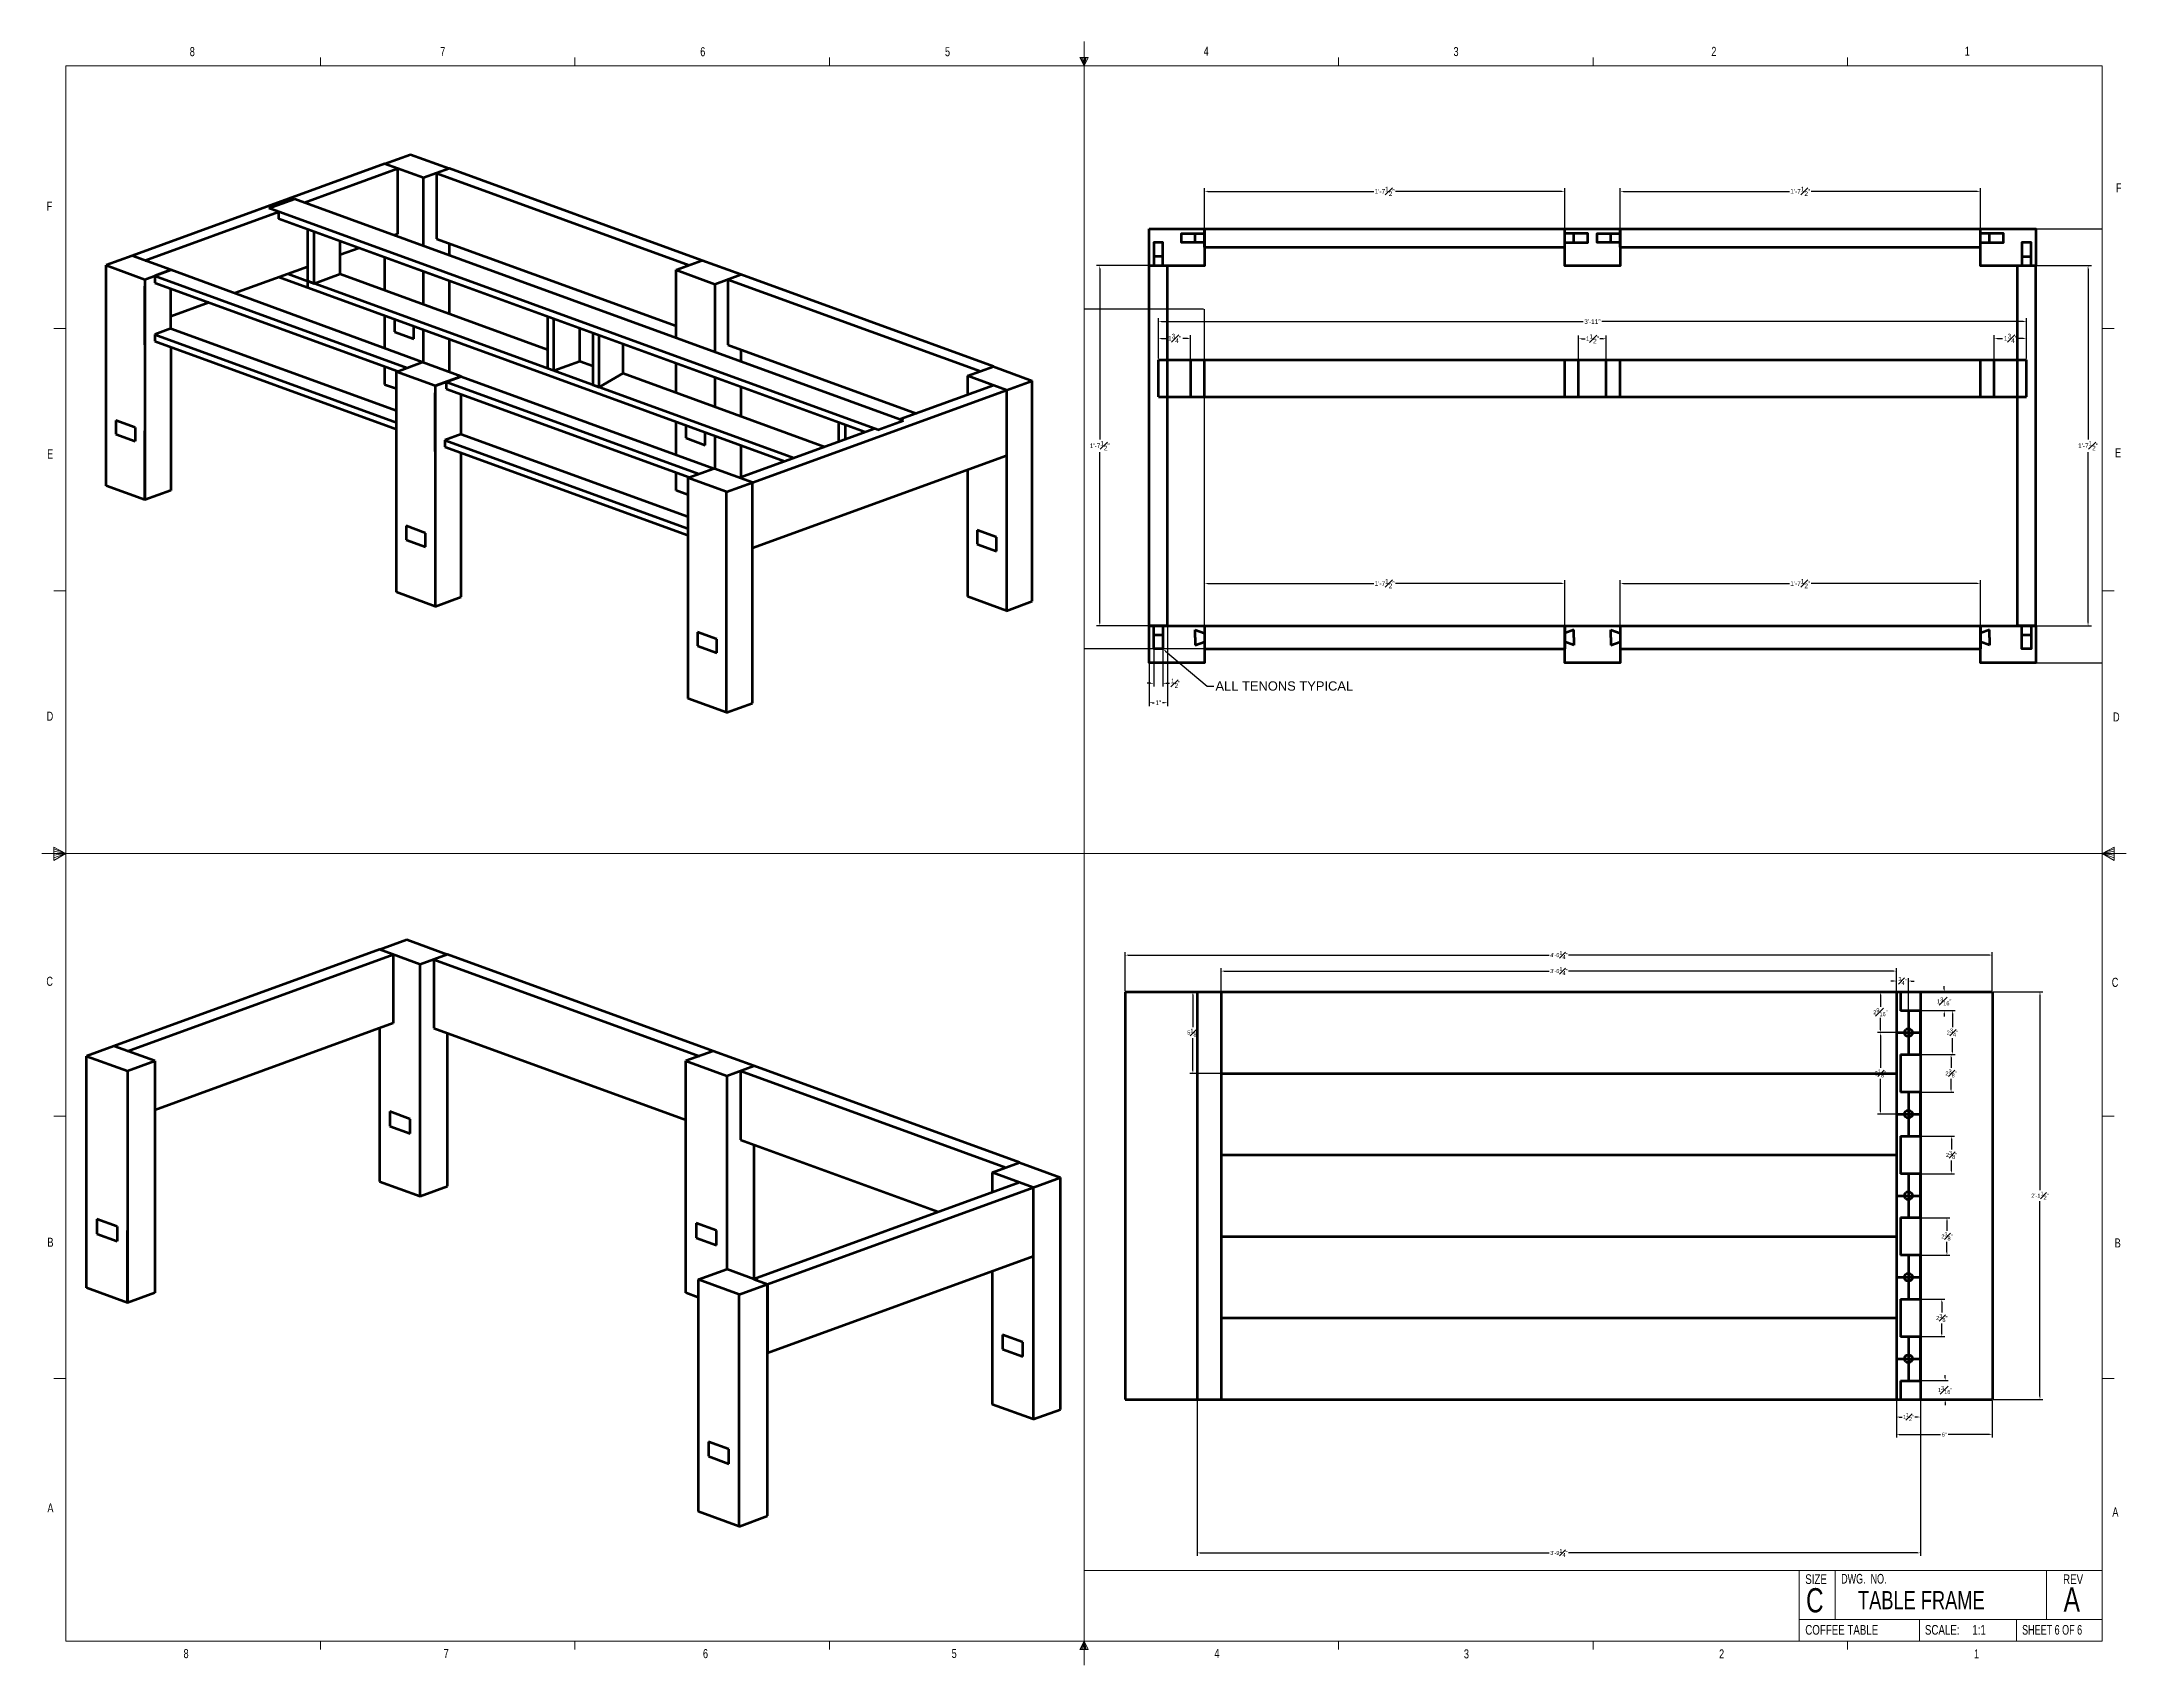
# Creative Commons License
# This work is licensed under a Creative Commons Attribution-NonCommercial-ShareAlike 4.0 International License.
# Paper-space layout 'drawers2' of a CAD drawing. Header units: inches. Extents: x 0.3 to 21.8, y 0.1 to 16.8.
# The model-space entities are those that its viewports show. They can reach past a viewport. Long polylines and large blocks are cut down to what shows.
import ezdxf
from ezdxf import colors
from ezdxf.entities.mleader import LeaderData, LeaderLine
from ezdxf.math import Vec2, Vec3

# ---------------------------------------------------------------- set-up
doc = ezdxf.new("R2010")
doc.units = ezdxf.units.IN
doc.header["$MEASUREMENT"] = 0
doc.layers.get('0').update_dxf_attribs({"lineweight": 70, "true_color": 0xc2ced6})
doc.layers.add('Dim', color=5, linetype='Continuous')
doc.layers.add('FORMAT', color=7, linetype='Continuous')
doc.styles.add('SLDTEXTSTYLE0', font='TXT', dxfattribs={"width": 0.75})
doc.styles.add('SLDTEXTSTYLE1', font='TXT', dxfattribs={"width": 0.692308})
doc.styles.add('SLDTEXTSTYLE2', font='TXT', dxfattribs={"width": 0.694444})
doc.styles.get("Standard").update_dxf_attribs({"font": 'Arial.ttf'})
doc.dimstyles.new('AnnotativeNickStandard', dxfattribs={"dimscale": 6, "dimtxt": 0.25, "dimasz": 0.18, "dimexe": 0.18, "dimexo": 0.0625, "dimgap": 0.09, "dimtad": 0, "dimtih": 1, "dimtoh": 1, "dimdec": 4, "dimrnd": 0.03125, "dimzin": 0, "dimdsep": 46, "dimlunit": 4, "dimtxsty": 'Standard', "dimcen": 0.09, "dimaunit": 1, "dimadec": 0, "dimazin": 0, "dimtfac": 1, "dimtdec": 4, "dimtofl": 0, "dimtmove": 0, "dimatfit": 3, "dimfxl": 1, "dimfrac": 1, "dimtolj": 1, "dimtzin": 0, "dimarcsym": 0})

psp = doc.layouts.new('drawers2')

# ---------------------------------------------------------------- texts
at = {"color": 7, "linetype": 'Continuous', "lineweight": 0, "attachment_point": 1}
for s, insert, char_height, style in [('8', (1.835, 16.758), 0.0937, 'SLDTEXTSTYLE0'), ('7', (4.418, 16.758), 0.0937, 'SLDTEXTSTYLE0'), ('6', (7.1, 16.757), 0.0937, 'SLDTEXTSTYLE0'), ('5', (9.624, 16.757), 0.0937, 'SLDTEXTSTYLE0'), ('4', (12.292, 16.762), 0.0937, 'SLDTEXTSTYLE0'), ('3', (14.869, 16.759), 0.0937, 'SLDTEXTSTYLE0'), ('2', (17.528, 16.76), 0.0937, 'SLDTEXTSTYLE0'), ('1', (20.142, 16.762), 0.0937, 'SLDTEXTSTYLE0'), ('F', (21.701, 15.352), 0.0937, 'SLDTEXTSTYLE0'), ('F', (0.359, 15.163), 0.0937, 'SLDTEXTSTYLE0'), ('E', (0.364, 12.608), 0.0937, 'SLDTEXTSTYLE0'), ('E', (21.692, 12.621), 0.0937, 'SLDTEXTSTYLE0'), ('D', (0.359, 9.904), 0.0937, 'SLDTEXTSTYLE0'), ('D', (21.671, 9.896), 0.0937, 'SLDTEXTSTYLE0'), ('C', (0.356, 7.17), 0.0937, 'SLDTEXTSTYLE0'), ('C', (21.658, 7.159), 0.0937, 'SLDTEXTSTYLE0'), ('B', (0.367, 4.478), 0.0937, 'SLDTEXTSTYLE0'), ('B', (21.688, 4.471), 0.0937, 'SLDTEXTSTYLE0'), ('A', (0.367, 1.738), 0.0937, 'SLDTEXTSTYLE0'), ('A', (21.664, 1.696), 0.0937, 'SLDTEXTSTYLE0'), ('SIZE', (18.497, 1.007), 0.1, 'SLDTEXTSTYLE0'), ('C', (18.505, 0.864), 0.25, 'SLDTEXTSTYLE0'), ('DWG.  NO.', (18.867, 1.011), 0.1, 'SLDTEXTSTYLE1'), ('REV', (21.156, 1.006), 0.1, 'SLDTEXTSTYLE0'), ('COFFEE TABLE', (18.497, 0.484), 0.1, 'SLDTEXTSTYLE0'), ('SCALE:', (19.731, 0.484), 0.1, 'SLDTEXTSTYLE0'), ('1:1', (20.22, 0.484), 0.1, 'SLDTEXTSTYLE0'), ('SHEET 6 OF 6', (20.733, 0.484), 0.1, 'SLDTEXTSTYLE2'), ('8', (1.771, 0.236), 0.0937, 'SLDTEXTSTYLE0'), ('7', (4.454, 0.237), 0.0937, 'SLDTEXTSTYLE0'), ('6', (7.128, 0.236), 0.0937, 'SLDTEXTSTYLE0'), ('5', (9.693, 0.237), 0.0937, 'SLDTEXTSTYLE0'), ('4', (12.403, 0.237), 0.0937, 'SLDTEXTSTYLE0'), ('3', (14.976, 0.233), 0.0937, 'SLDTEXTSTYLE0'), ('2', (17.608, 0.233), 0.0937, 'SLDTEXTSTYLE0'), ('1', (20.237, 0.233), 0.0937, 'SLDTEXTSTYLE0')]:
    psp.add_mtext(s, dxfattribs=dict(at, insert=insert, char_height=char_height, style=style))
at = {"layer": 'FORMAT', "attachment_point": 1, "style": 'SLDTEXTSTYLE0'}
for s, insert, char_height in [('A', (21.162, 0.873), 0.25), ('TABLE FRAME', (19.041, 0.834), 0.1875)]:
    psp.add_mtext(s, dxfattribs=dict(at, insert=insert, char_height=char_height))

msp = doc.modelspace()

# ---------------------------------------------------------------- blocks, each defined once
blk = doc.blocks.new('*D108')
at = {"layer": 'Defpoints', "color": 0, "transparency": 16777216}
for p in [(401.7, 249.89), (401.7, 230.39), (404.53, 230.39)]:
    blk.add_point(p, dxfattribs=at)
at = {"layer": 'Dim', "color": 0, "lineweight": -2, "transparency": 16777216}
for p, q in [((401.76, 249.89), (404.71, 249.89)), ((404.53, 249.71), (404.53, 240.48)), ((404.53, 230.57), (404.53, 239.8)), ((401.76, 230.39), (404.71, 230.39))]:
    blk.add_line(p, q, dxfattribs=at)
at = {"layer": 'Dim', "color": 0, "transparency": 16777216}
for points in [[(404.5, 249.71), (404.56, 249.71), (404.53, 249.89)], [(404.5, 230.57), (404.56, 230.57), (404.53, 230.39)]]:
    blk.add_solid(points, dxfattribs=at)
at = {"layer": 'Dim', "color": 0, "transparency": 16777216, "insert": (404.53, 240.14), "char_height": 0.25, "attachment_point": 5}
blk.add_mtext('\\A1;1\'-7{\\H1.000000x;\\S1#2;}"', dxfattribs=at)
blk = doc.blocks.new('*D109')
at = {"layer": 'Defpoints', "color": 0, "transparency": 16777216}
for p in [(398.7, 253.91), (379.2, 251.89), (398.7, 251.89)]:
    blk.add_point(p, dxfattribs=at)
at = {"layer": 'Dim', "color": 0, "lineweight": -2, "transparency": 16777216}
for p, q in [((379.2, 251.95), (379.2, 254.09)), ((398.7, 251.95), (398.7, 254.09)), ((379.38, 253.91), (388.36, 253.91)), ((398.52, 253.91), (389.54, 253.91))]:
    blk.add_line(p, q, dxfattribs=at)
at = {"layer": 'Dim', "color": 0, "transparency": 16777216}
for points in [[(379.38, 253.94), (379.38, 253.88), (379.2, 253.91)], [(398.52, 253.94), (398.52, 253.88), (398.7, 253.91)]]:
    blk.add_solid(points, dxfattribs=at)
at = {"layer": 'Dim', "color": 0, "transparency": 16777216, "insert": (388.95, 253.91), "char_height": 0.25, "attachment_point": 5}
blk.add_mtext('\\A1;1\'-7{\\H1.000000x;\\S1#2;}"', dxfattribs=at)
blk = doc.blocks.new('*D110')
at = {"layer": 'Defpoints', "color": 0, "transparency": 16777216}
for p in [(376.2, 253.91), (356.7, 251.89), (376.2, 251.89)]:
    blk.add_point(p, dxfattribs=at)
at = {"layer": 'Dim', "color": 0, "lineweight": -2, "transparency": 16777216}
for p, q in [((356.7, 251.95), (356.7, 254.09)), ((376.2, 251.95), (376.2, 254.09)), ((356.88, 253.91), (365.86, 253.91)), ((376.02, 253.91), (367.04, 253.91))]:
    blk.add_line(p, q, dxfattribs=at)
at = {"layer": 'Dim', "color": 0, "transparency": 16777216}
for points in [[(356.88, 253.94), (356.88, 253.88), (356.7, 253.91)], [(376.02, 253.94), (376.02, 253.88), (376.2, 253.91)]]:
    blk.add_solid(points, dxfattribs=at)
at = {"layer": 'Dim', "color": 0, "transparency": 16777216, "insert": (366.45, 253.91), "char_height": 0.25, "attachment_point": 5}
blk.add_mtext('\\A1;1\'-7{\\H1.000000x;\\S1#2;}"', dxfattribs=at)
blk = doc.blocks.new('*D111')
at = {"layer": 'Defpoints', "color": 0, "transparency": 16777216}
for p in [(353.7, 249.89), (351.03, 230.39), (353.7, 230.39)]:
    blk.add_point(p, dxfattribs=at)
at = {"layer": 'Dim', "color": 0, "lineweight": -2, "transparency": 16777216}
for p, q in [((353.64, 249.89), (350.85, 249.89)), ((351.03, 249.71), (351.03, 240.48)), ((351.03, 230.57), (351.03, 239.8)), ((353.64, 230.39), (350.85, 230.39))]:
    blk.add_line(p, q, dxfattribs=at)
at = {"layer": 'Dim', "color": 0, "transparency": 16777216}
for points in [[(351, 249.71), (351.06, 249.71), (351.03, 249.89)], [(351, 230.57), (351.06, 230.57), (351.03, 230.39)]]:
    blk.add_solid(points, dxfattribs=at)
at = {"layer": 'Dim', "color": 0, "transparency": 16777216, "insert": (351.03, 240.14), "char_height": 0.25, "attachment_point": 5}
blk.add_mtext('\\A1;1\'-7{\\H1.000000x;\\S1#2;}"', dxfattribs=at)
blk = doc.blocks.new('*D112')
at = {"layer": 'Defpoints', "color": 0, "transparency": 16777216}
for p in [(353.7, 230.39), (354.7, 230.39), (354.7, 226.23)]:
    blk.add_point(p, dxfattribs=at)
at = {"layer": 'Dim', "color": 0, "lineweight": -2, "transparency": 16777216}
for p, q in [((353.7, 230.33), (353.7, 226.05)), ((354.7, 230.33), (354.7, 226.05)), ((353.88, 226.23), (353.98, 226.23)), ((354.52, 226.23), (354.42, 226.23))]:
    blk.add_line(p, q, dxfattribs=at)
at = {"layer": 'Dim', "color": 0, "transparency": 16777216}
for points in [[(353.88, 226.26), (353.88, 226.2), (353.7, 226.23)], [(354.52, 226.26), (354.52, 226.2), (354.7, 226.23)]]:
    blk.add_solid(points, dxfattribs=at)
at = {"layer": 'Dim', "color": 0, "transparency": 16777216, "insert": (354.2, 226.23), "char_height": 0.25, "attachment_point": 5}
blk.add_mtext('\\A1;1"', dxfattribs=at)
blk = doc.blocks.new('*D113')
at = {"layer": 'Defpoints', "color": 0, "transparency": 16777216}
for p in [(353.95, 229.14), (354.45, 229.14), (354.45, 227.28)]:
    blk.add_point(p, dxfattribs=at)
at = {"layer": 'Dim', "color": 0, "lineweight": -2, "transparency": 16777216}
for p, q in [((353.95, 229.08), (353.95, 227.1)), ((354.45, 229.08), (354.45, 227.1)), ((353.77, 227.28), (353.59, 227.28)), ((354.63, 227.28), (354.81, 227.28))]:
    blk.add_line(p, q, dxfattribs=at)
at = {"layer": 'Dim', "color": 0, "transparency": 16777216}
for points in [[(353.77, 227.31), (353.77, 227.25), (353.95, 227.28)], [(354.63, 227.31), (354.63, 227.25), (354.45, 227.28)]]:
    blk.add_solid(points, dxfattribs=at)
at = {"layer": 'Dim', "color": 0, "transparency": 16777216, "insert": (355.14, 227.28), "char_height": 0.25, "attachment_point": 5}
blk.add_mtext('\\A1;{\\H1.000000x;\\S1#2;}"', dxfattribs=at)
blk = doc.blocks.new('*D114')
at = {"layer": 'Defpoints', "color": 0, "transparency": 16777216}
for p in [(401.2, 246.86), (354.2, 244.79), (401.2, 244.79)]:
    blk.add_point(p, dxfattribs=at)
at = {"layer": 'Dim', "color": 0, "lineweight": -2, "transparency": 16777216}
for p, q in [((354.2, 244.86), (354.2, 247.04)), ((354.38, 246.86), (377.2, 246.86)), ((401.02, 246.86), (378.21, 246.86)), ((401.2, 244.86), (401.2, 247.04))]:
    blk.add_line(p, q, dxfattribs=at)
at = {"layer": 'Dim', "color": 0, "transparency": 16777216}
for points in [[(354.38, 246.89), (354.38, 246.83), (354.2, 246.86)], [(401.02, 246.89), (401.02, 246.83), (401.2, 246.86)]]:
    blk.add_solid(points, dxfattribs=at)
at = {"layer": 'Dim', "color": 0, "transparency": 16777216, "insert": (377.7, 246.86), "char_height": 0.25, "attachment_point": 5}
blk.add_mtext('\\A1;3\'-11"', dxfattribs=at)
blk = doc.blocks.new('*D115')
at = {"layer": 'Defpoints', "color": 0, "transparency": 16777216}
for p in [(378.45, 245.93), (376.95, 244.79), (378.45, 244.79)]:
    blk.add_point(p, dxfattribs=at)
at = {"layer": 'Dim', "color": 0, "lineweight": -2, "transparency": 16777216}
for p, q in [((376.95, 244.86), (376.95, 246.11)), ((378.45, 244.86), (378.45, 246.11)), ((377.13, 245.93), (377.3, 245.93)), ((378.27, 245.93), (378.1, 245.93))]:
    blk.add_line(p, q, dxfattribs=at)
at = {"layer": 'Dim', "color": 0, "transparency": 16777216}
for points in [[(377.13, 245.96), (377.13, 245.9), (376.95, 245.93)], [(378.27, 245.96), (378.27, 245.9), (378.45, 245.93)]]:
    blk.add_solid(points, dxfattribs=at)
at = {"layer": 'Dim', "color": 0, "transparency": 16777216, "insert": (377.7, 245.93), "char_height": 0.25, "attachment_point": 5}
blk.add_mtext('\\A1;1{\\H1.000000x;\\S1#2;}"', dxfattribs=at)
blk = doc.blocks.new('*D116')
at = {"layer": 'Defpoints', "color": 0, "transparency": 16777216}
for p in [(401.2, 245.95), (399.45, 244.79), (401.2, 244.79)]:
    blk.add_point(p, dxfattribs=at)
at = {"layer": 'Dim', "color": 0, "lineweight": -2, "transparency": 16777216}
for p, q in [((399.45, 244.86), (399.45, 246.13)), ((401.2, 244.86), (401.2, 246.13)), ((399.63, 245.95), (399.89, 245.95)), ((401.02, 245.95), (400.77, 245.95))]:
    blk.add_line(p, q, dxfattribs=at)
at = {"layer": 'Dim', "color": 0, "transparency": 16777216}
for points in [[(399.63, 245.98), (399.63, 245.92), (399.45, 245.95)], [(401.02, 245.98), (401.02, 245.92), (401.2, 245.95)]]:
    blk.add_solid(points, dxfattribs=at)
at = {"layer": 'Dim', "color": 0, "transparency": 16777216, "insert": (400.33, 245.95), "char_height": 0.25, "attachment_point": 5}
blk.add_mtext('\\A1;1{\\H1.000000x;\\S3#4;}"', dxfattribs=at)
blk = doc.blocks.new('*D117')
at = {"layer": 'Defpoints', "color": 0, "transparency": 16777216}
for p in [(355.95, 245.95), (354.2, 244.79), (355.95, 244.79)]:
    blk.add_point(p, dxfattribs=at)
at = {"layer": 'Dim', "color": 0, "lineweight": -2, "transparency": 16777216}
for p, q in [((354.2, 244.86), (354.2, 246.13)), ((355.95, 244.86), (355.95, 246.13)), ((354.38, 245.95), (354.64, 245.95)), ((355.77, 245.95), (355.52, 245.95))]:
    blk.add_line(p, q, dxfattribs=at)
at = {"layer": 'Dim', "color": 0, "transparency": 16777216}
for points in [[(354.38, 245.98), (354.38, 245.92), (354.2, 245.95)], [(355.77, 245.98), (355.77, 245.92), (355.95, 245.95)]]:
    blk.add_solid(points, dxfattribs=at)
at = {"layer": 'Dim', "color": 0, "transparency": 16777216, "insert": (355.08, 245.95), "char_height": 0.25, "attachment_point": 5}
blk.add_mtext('\\A1;1{\\H1.000000x;\\S3#4;}"', dxfattribs=at)
blk = doc.blocks.new('*D118')
at = {"layer": 'Defpoints', "color": 0, "transparency": 16777216}
for p in [(376.2, 232.68), (356.7, 230.39), (376.2, 230.39)]:
    blk.add_point(p, dxfattribs=at)
at = {"layer": 'Dim', "color": 0, "lineweight": -2, "transparency": 16777216}
for p, q in [((356.7, 230.45), (356.7, 232.86)), ((356.88, 232.68), (365.86, 232.68)), ((376.02, 232.68), (367.04, 232.68)), ((376.2, 230.45), (376.2, 232.86))]:
    blk.add_line(p, q, dxfattribs=at)
at = {"layer": 'Dim', "color": 0, "transparency": 16777216}
for points in [[(356.88, 232.71), (356.88, 232.65), (356.7, 232.68)], [(376.02, 232.71), (376.02, 232.65), (376.2, 232.68)]]:
    blk.add_solid(points, dxfattribs=at)
at = {"layer": 'Dim', "color": 0, "transparency": 16777216, "insert": (366.45, 232.68), "char_height": 0.25, "attachment_point": 5}
blk.add_mtext('\\A1;1\'-7{\\H1.000000x;\\S1#2;}"', dxfattribs=at)
blk = doc.blocks.new('*D119')
at = {"layer": 'Defpoints', "color": 0, "transparency": 16777216}
for p in [(398.7, 232.68), (379.2, 230.39), (398.7, 230.39)]:
    blk.add_point(p, dxfattribs=at)
at = {"layer": 'Dim', "color": 0, "lineweight": -2, "transparency": 16777216}
for p, q in [((379.2, 230.45), (379.2, 232.86)), ((379.38, 232.68), (388.36, 232.68)), ((398.52, 232.68), (389.54, 232.68)), ((398.7, 230.45), (398.7, 232.86))]:
    blk.add_line(p, q, dxfattribs=at)
at = {"layer": 'Dim', "color": 0, "transparency": 16777216}
for points in [[(379.38, 232.71), (379.38, 232.65), (379.2, 232.68)], [(398.52, 232.71), (398.52, 232.65), (398.7, 232.68)]]:
    blk.add_solid(points, dxfattribs=at)
at = {"layer": 'Dim', "color": 0, "transparency": 16777216, "insert": (388.95, 232.68), "char_height": 0.25, "attachment_point": 5}
blk.add_mtext('\\A1;1\'-7{\\H1.000000x;\\S1#2;}"', dxfattribs=at)
blk = doc.blocks.new('*D126')
at = {"layer": 'Defpoints', "color": 0, "transparency": 16777216}
for p in [(401.7, 251.89), (401.7, 228.39), (406.74, 228.39)]:
    blk.add_point(p, dxfattribs=at)
at = {"layer": 'Dim', "color": 0, "lineweight": -2, "transparency": 16777216}
for p, q in [((401.76, 251.89), (406.92, 251.89)), ((406.74, 251.71), (406.74, 240.48)), ((406.74, 228.57), (406.74, 239.8)), ((401.76, 228.39), (406.92, 228.39))]:
    blk.add_line(p, q, dxfattribs=at)
at = {"layer": 'Dim', "color": 0, "transparency": 16777216}
for points in [[(406.71, 251.71), (406.77, 251.71), (406.74, 251.89)], [(406.71, 228.57), (406.77, 228.57), (406.74, 228.39)]]:
    blk.add_solid(points, dxfattribs=at)
at = {"layer": 'Dim', "color": 0, "transparency": 16777216, "insert": (406.74, 240.14), "char_height": 0.25, "attachment_point": 5}
blk.add_mtext('\\A1;1\'-11{\\H1.000000x;\\S1#2;}"', dxfattribs=at)
blk = doc.blocks.new('*D160')
at = {"layer": 'Defpoints', "color": 0, "transparency": 16777216}
for p in [(356.7, 247.54), (346.68, 229.14), (356.7, 229.14)]:
    blk.add_point(p, dxfattribs=at)
at = {"layer": 'Dim', "color": 0, "lineweight": -2, "transparency": 16777216}
for p, q in [((356.64, 247.54), (346.5, 247.54)), ((346.68, 247.36), (346.68, 238.68)), ((346.68, 229.32), (346.68, 238)), ((356.64, 229.14), (346.5, 229.14))]:
    blk.add_line(p, q, dxfattribs=at)
at = {"layer": 'Dim', "color": 0, "transparency": 16777216}
for points in [[(346.65, 247.36), (346.71, 247.36), (346.68, 247.54)], [(346.65, 229.32), (346.71, 229.32), (346.68, 229.14)]]:
    blk.add_solid(points, dxfattribs=at)
at = {"layer": 'Dim', "color": 0, "transparency": 16777216, "insert": (346.68, 238.34), "char_height": 0.25, "attachment_point": 5}
blk.add_mtext('\\A1;1\'-6{\\H1.000000x;\\S7#16;}"', dxfattribs=at)
blk = doc.blocks.new('*D171')
at = {"layer": 'Defpoints', "color": 0, "transparency": 16777216}
for p in [(514.02, 206.9), (459.77, 204.6), (514.02, 204.6)]:
    blk.add_point(p, dxfattribs=at)
at = {"layer": 'Dim', "color": 0, "lineweight": -2, "transparency": 16777216}
for p, q in [((459.77, 204.66), (459.77, 207.08)), ((459.95, 206.9), (486.29, 206.9)), ((513.84, 206.9), (487.51, 206.9)), ((514.02, 204.66), (514.02, 207.08))]:
    blk.add_line(p, q, dxfattribs=at)
at = {"layer": 'Dim', "color": 0, "transparency": 16777216}
for points in [[(459.95, 206.93), (459.95, 206.87), (459.77, 206.9)], [(513.84, 206.93), (513.84, 206.87), (514.02, 206.9)]]:
    blk.add_solid(points, dxfattribs=at)
at = {"layer": 'Dim', "color": 0, "transparency": 16777216, "insert": (486.9, 206.9), "char_height": 0.25, "attachment_point": 5}
blk.add_mtext('\\A1;4\'-6{\\H1.000000x;\\S1#4;}"', dxfattribs=at)
blk = doc.blocks.new('*D172')
at = {"layer": 'Defpoints', "color": 0, "transparency": 16777216}
for p in [(508.02, 205.9), (465.77, 204.6), (508.02, 204.6)]:
    blk.add_point(p, dxfattribs=at)
at = {"layer": 'Dim', "color": 0, "lineweight": -2, "transparency": 16777216}
for p, q in [((465.77, 204.66), (465.77, 206.08)), ((465.95, 205.9), (486.29, 205.9)), ((507.84, 205.9), (487.5, 205.9)), ((508.02, 204.66), (508.02, 206.08))]:
    blk.add_line(p, q, dxfattribs=at)
at = {"layer": 'Dim', "color": 0, "transparency": 16777216}
for points in [[(465.95, 205.93), (465.95, 205.87), (465.77, 205.9)], [(507.84, 205.93), (507.84, 205.87), (508.02, 205.9)]]:
    blk.add_solid(points, dxfattribs=at)
at = {"layer": 'Dim', "color": 0, "transparency": 16777216, "insert": (486.9, 205.9), "char_height": 0.25, "attachment_point": 5}
blk.add_mtext('\\A1;3\'-6{\\H1.000000x;\\S1#4;}"', dxfattribs=at)
blk = doc.blocks.new('*D173')
at = {"layer": 'Defpoints', "color": 0, "transparency": 16777216}
for p in [(465.77, 204.6), (464, 199.5), (465.77, 199.5)]:
    blk.add_point(p, dxfattribs=at)
at = {"layer": 'Dim', "color": 0, "lineweight": -2, "transparency": 16777216}
for p, q in [((465.71, 204.6), (463.82, 204.6)), ((464, 204.42), (464, 202.39)), ((464, 199.68), (464, 201.71)), ((465.71, 199.5), (463.82, 199.5))]:
    blk.add_line(p, q, dxfattribs=at)
at = {"layer": 'Dim', "color": 0, "transparency": 16777216}
for points in [[(463.97, 204.42), (464.03, 204.42), (464, 204.6)], [(463.97, 199.68), (464.03, 199.68), (464, 199.5)]]:
    blk.add_solid(points, dxfattribs=at)
at = {"layer": 'Dim', "color": 0, "transparency": 16777216, "insert": (464, 202.05), "char_height": 0.25, "attachment_point": 5}
blk.add_mtext('\\A1;5{\\H1.000000x;\\S1#8;}"', dxfattribs=at)
blk = doc.blocks.new('*D174')
at = {"layer": 'Defpoints', "color": 0, "transparency": 16777216}
for p in [(514.02, 204.6), (514.02, 179.1), (517, 179.1)]:
    blk.add_point(p, dxfattribs=at)
at = {"layer": 'Dim', "color": 0, "lineweight": -2, "transparency": 16777216}
for p, q in [((514.08, 204.6), (517.18, 204.6)), ((517, 204.42), (517, 192.19)), ((517, 179.28), (517, 191.51)), ((514.08, 179.1), (517.18, 179.1))]:
    blk.add_line(p, q, dxfattribs=at)
at = {"layer": 'Dim', "color": 0, "transparency": 16777216}
for points in [[(516.97, 204.42), (517.03, 204.42), (517, 204.6)], [(516.97, 179.28), (517.03, 179.28), (517, 179.1)]]:
    blk.add_solid(points, dxfattribs=at)
at = {"layer": 'Dim', "color": 0, "transparency": 16777216, "insert": (517, 191.85), "char_height": 0.25, "attachment_point": 5}
blk.add_mtext('\\A1;2\'-1{\\H1.000000x;\\S1#2;}"', dxfattribs=at)
blk = doc.blocks.new('*D176')
at = {"layer": 'Defpoints', "color": 0, "transparency": 16777216}
for p in [(508.02, 179.1), (514.02, 179.1), (514.02, 176.9)]:
    blk.add_point(p, dxfattribs=at)
at = {"layer": 'Dim', "color": 0, "lineweight": -2, "transparency": 16777216}
for p, q in [((508.02, 179.04), (508.02, 176.72)), ((514.02, 179.04), (514.02, 176.72)), ((508.2, 176.9), (510.78, 176.9)), ((513.84, 176.9), (511.26, 176.9))]:
    blk.add_line(p, q, dxfattribs=at)
at = {"layer": 'Dim', "color": 0, "transparency": 16777216}
for points in [[(508.2, 176.93), (508.2, 176.87), (508.02, 176.9)], [(513.84, 176.93), (513.84, 176.87), (514.02, 176.9)]]:
    blk.add_solid(points, dxfattribs=at)
at = {"layer": 'Dim', "color": 0, "transparency": 16777216, "insert": (511.02, 176.9), "char_height": 0.25, "attachment_point": 5}
blk.add_mtext('\\A1;6"', dxfattribs=at)
blk = doc.blocks.new('*D177')
at = {"layer": 'Defpoints', "color": 0, "transparency": 16777216}
for p in [(464.27, 179.1), (509.52, 179.1), (509.52, 169.5)]:
    blk.add_point(p, dxfattribs=at)
at = {"layer": 'Dim', "color": 0, "lineweight": -2, "transparency": 16777216}
for p, q in [((464.27, 179.04), (464.27, 169.32)), ((509.52, 179.04), (509.52, 169.32)), ((464.45, 169.5), (486.29, 169.5)), ((509.34, 169.5), (487.5, 169.5))]:
    blk.add_line(p, q, dxfattribs=at)
at = {"layer": 'Dim', "color": 0, "transparency": 16777216}
for points in [[(464.45, 169.53), (464.45, 169.47), (464.27, 169.5)], [(509.34, 169.53), (509.34, 169.47), (509.52, 169.5)]]:
    blk.add_solid(points, dxfattribs=at)
at = {"layer": 'Dim', "color": 0, "transparency": 16777216, "insert": (486.9, 169.5), "char_height": 0.25, "attachment_point": 5}
blk.add_mtext('\\A1;3\'-9{\\H1.000000x;\\S1#4;}"', dxfattribs=at)
blk = doc.blocks.new('*D178')
at = {"layer": 'Defpoints', "color": 0, "transparency": 16777216}
for p in [(508.02, 179.1), (509.52, 179.1), (509.52, 178)]:
    blk.add_point(p, dxfattribs=at)
at = {"layer": 'Dim', "color": 0, "lineweight": -2, "transparency": 16777216}
for p, q in [((508.02, 179.04), (508.02, 177.82)), ((509.52, 179.04), (509.52, 177.82)), ((508.2, 178), (508.37, 178)), ((509.34, 178), (509.17, 178))]:
    blk.add_line(p, q, dxfattribs=at)
at = {"layer": 'Dim', "color": 0, "transparency": 16777216}
for points in [[(508.2, 178.03), (508.2, 177.97), (508.02, 178)], [(509.34, 178.03), (509.34, 177.97), (509.52, 178)]]:
    blk.add_solid(points, dxfattribs=at)
at = {"layer": 'Dim', "color": 0, "transparency": 16777216, "insert": (508.77, 178), "char_height": 0.25, "attachment_point": 5}
blk.add_mtext('\\A1;1{\\H1.000000x;\\S1#2;}"', dxfattribs=at)
blk = doc.blocks.new('*D180')
at = {"layer": 'Defpoints', "color": 0, "transparency": 16777216}
for p in [(508.02, 204.6), (509.52, 203.43), (511.01, 203.43)]:
    blk.add_point(p, dxfattribs=at)
at = {"layer": 'Dim', "color": 0, "lineweight": -2, "transparency": 16777216}
for p, q in [((508.08, 204.6), (511.19, 204.6)), ((511.01, 204.78), (511.01, 204.96)), ((509.58, 203.43), (511.19, 203.43)), ((511.01, 203.25), (511.01, 203.06))]:
    blk.add_line(p, q, dxfattribs=at)
at = {"layer": 'Dim', "color": 0, "transparency": 16777216}
for points in [[(510.98, 204.78), (511.04, 204.78), (511.01, 204.6)], [(510.98, 203.25), (511.04, 203.25), (511.01, 203.43)]]:
    blk.add_solid(points, dxfattribs=at)
at = {"layer": 'Dim', "color": 0, "transparency": 16777216, "insert": (511.01, 204.01), "char_height": 0.25, "attachment_point": 5}
blk.add_mtext('\\A1;1{\\H1.000000x;\\S3#16;}"', dxfattribs=at)
blk = doc.blocks.new('*D181')
at = {"layer": 'Defpoints', "color": 0, "transparency": 16777216}
for p in [(509.52, 180.28), (511.07, 180.28), (508.02, 179.1)]:
    blk.add_point(p, dxfattribs=at)
at = {"layer": 'Dim', "color": 0, "lineweight": -2, "transparency": 16777216}
for p, q in [((511.07, 180.46), (511.07, 180.63)), ((509.58, 180.28), (511.25, 180.28)), ((508.08, 179.1), (511.25, 179.1)), ((511.07, 178.92), (511.07, 178.74))]:
    blk.add_line(p, q, dxfattribs=at)
at = {"layer": 'Dim', "color": 0, "transparency": 16777216}
for points in [[(511.04, 180.46), (511.1, 180.46), (511.07, 180.28)], [(511.04, 178.92), (511.1, 178.92), (511.07, 179.1)]]:
    blk.add_solid(points, dxfattribs=at)
at = {"layer": 'Dim', "color": 0, "transparency": 16777216, "insert": (511.07, 179.69), "char_height": 0.25, "attachment_point": 5}
blk.add_mtext('\\A1;1{\\H1.000000x;\\S3#16;}"', dxfattribs=at)
blk = doc.blocks.new('*D182')
at = {"layer": 'Defpoints', "color": 0, "transparency": 16777216}
for p in [(509.52, 185.38), (509.52, 183.03), (510.86, 183.03)]:
    blk.add_point(p, dxfattribs=at)
at = {"layer": 'Dim', "color": 0, "lineweight": -2, "transparency": 16777216}
for p, q in [((509.58, 185.38), (511.04, 185.38)), ((510.86, 185.19), (510.86, 184.54)), ((509.58, 183.03), (511.04, 183.03)), ((510.86, 183.21), (510.86, 183.86))]:
    blk.add_line(p, q, dxfattribs=at)
at = {"layer": 'Dim', "color": 0, "transparency": 16777216}
for points in [[(510.83, 185.19), (510.89, 185.19), (510.86, 185.38)], [(510.83, 183.21), (510.89, 183.21), (510.86, 183.03)]]:
    blk.add_solid(points, dxfattribs=at)
at = {"layer": 'Dim', "color": 0, "transparency": 16777216, "insert": (510.86, 184.2), "char_height": 0.25, "attachment_point": 5}
blk.add_mtext('\\A1;2{\\H1.000000x;\\S3#8;}"', dxfattribs=at)
blk = doc.blocks.new('*D183')
at = {"layer": 'Defpoints', "color": 0, "transparency": 16777216}
for p in [(509.52, 190.47), (509.52, 188.12), (511.18, 188.12)]:
    blk.add_point(p, dxfattribs=at)
at = {"layer": 'Dim', "color": 0, "lineweight": -2, "transparency": 16777216}
for p, q in [((509.58, 190.47), (511.36, 190.47)), ((511.18, 190.29), (511.18, 189.64)), ((511.18, 188.31), (511.18, 188.96)), ((509.58, 188.12), (511.36, 188.12))]:
    blk.add_line(p, q, dxfattribs=at)
at = {"layer": 'Dim', "color": 0, "transparency": 16777216}
for points in [[(511.15, 190.29), (511.21, 190.29), (511.18, 190.47)], [(511.15, 188.31), (511.21, 188.31), (511.18, 188.12)]]:
    blk.add_solid(points, dxfattribs=at)
at = {"layer": 'Dim', "color": 0, "transparency": 16777216, "insert": (511.18, 189.3), "char_height": 0.25, "attachment_point": 5}
blk.add_mtext('\\A1;2{\\H1.000000x;\\S3#8;}"', dxfattribs=at)
blk = doc.blocks.new('*D184')
at = {"layer": 'Defpoints', "color": 0, "transparency": 16777216}
for p in [(509.52, 195.57), (509.52, 193.22), (511.47, 193.22)]:
    blk.add_point(p, dxfattribs=at)
at = {"layer": 'Dim', "color": 0, "lineweight": -2, "transparency": 16777216}
for p, q in [((509.58, 195.57), (511.65, 195.57)), ((511.47, 195.4), (511.47, 194.74)), ((509.58, 193.22), (511.65, 193.22)), ((511.47, 193.41), (511.47, 194.06))]:
    blk.add_line(p, q, dxfattribs=at)
at = {"layer": 'Dim', "color": 0, "transparency": 16777216}
for points in [[(511.44, 195.4), (511.5, 195.4), (511.47, 195.57)], [(511.44, 193.41), (511.5, 193.41), (511.47, 193.22)]]:
    blk.add_solid(points, dxfattribs=at)
at = {"layer": 'Dim', "color": 0, "transparency": 16777216, "insert": (511.47, 194.4), "char_height": 0.25, "attachment_point": 5}
blk.add_mtext('\\A1;2{\\H1.000000x;\\S3#8;}"', dxfattribs=at)
blk = doc.blocks.new('*D185')
at = {"layer": 'Defpoints', "color": 0, "transparency": 16777216}
for p in [(509.52, 200.68), (509.52, 198.32), (511.44, 198.32)]:
    blk.add_point(p, dxfattribs=at)
at = {"layer": 'Dim', "color": 0, "lineweight": -2, "transparency": 16777216}
for p, q in [((509.58, 200.68), (511.62, 200.68)), ((511.44, 200.5), (511.44, 199.84)), ((511.44, 198.5), (511.44, 199.16)), ((509.58, 198.32), (511.62, 198.32))]:
    blk.add_line(p, q, dxfattribs=at)
at = {"layer": 'Dim', "color": 0, "transparency": 16777216}
for points in [[(511.41, 200.5), (511.47, 200.5), (511.44, 200.68)], [(511.41, 198.5), (511.47, 198.5), (511.44, 198.32)]]:
    blk.add_solid(points, dxfattribs=at)
at = {"layer": 'Dim', "color": 0, "transparency": 16777216, "insert": (511.44, 199.5), "char_height": 0.25, "attachment_point": 5}
blk.add_mtext('\\A1;2{\\H1.000000x;\\S3#8;}"', dxfattribs=at)
blk = doc.blocks.new('*D186')
at = {"layer": 'Defpoints', "color": 0, "transparency": 16777216}
for p in [(509.52, 203.43), (509.52, 200.68), (511.52, 200.68)]:
    blk.add_point(p, dxfattribs=at)
at = {"layer": 'Dim', "color": 0, "lineweight": -2, "transparency": 16777216}
for p, q in [((509.58, 203.43), (511.7, 203.43)), ((511.52, 203.25), (511.52, 202.39)), ((511.52, 200.85), (511.52, 201.71)), ((509.58, 200.68), (511.7, 200.68))]:
    blk.add_line(p, q, dxfattribs=at)
at = {"layer": 'Dim', "color": 0, "transparency": 16777216}
for points in [[(511.49, 203.25), (511.55, 203.25), (511.52, 203.43)], [(511.49, 200.85), (511.55, 200.85), (511.52, 200.68)]]:
    blk.add_solid(points, dxfattribs=at)
at = {"layer": 'Dim', "color": 0, "transparency": 16777216, "insert": (511.52, 202.05), "char_height": 0.25, "attachment_point": 5}
blk.add_mtext('\\A1;2{\\H1.000000x;\\S3#4;}"', dxfattribs=at)
blk = doc.blocks.new('*D190')
at = {"layer": 'Defpoints', "color": 0, "transparency": 16777216}
for p in [(507.02, 204.6), (508.02, 204.6), (508.77, 202.05)]:
    blk.add_point(p, dxfattribs=at)
at = {"layer": 'Dim', "color": 0, "lineweight": -2, "transparency": 16777216}
for p, q in [((507.96, 204.6), (506.84, 204.6)), ((507.02, 204.42), (507.02, 203.67)), ((508.71, 202.05), (506.84, 202.05)), ((507.02, 202.23), (507.02, 202.98))]:
    blk.add_line(p, q, dxfattribs=at)
at = {"layer": 'Dim', "color": 0, "transparency": 16777216}
for points in [[(506.99, 204.42), (507.05, 204.42), (507.02, 204.6)], [(506.99, 202.23), (507.05, 202.23), (507.02, 202.05)]]:
    blk.add_solid(points, dxfattribs=at)
at = {"layer": 'Dim', "color": 0, "transparency": 16777216, "insert": (507.02, 203.33), "char_height": 0.25, "attachment_point": 5}
blk.add_mtext('\\A1;2{\\H1.000000x;\\S9#16;}"', dxfattribs=at)
blk = doc.blocks.new('*D191')
at = {"layer": 'Defpoints', "color": 0, "transparency": 16777216}
for p in [(508.02, 205.28), (508.02, 204.6), (508.77, 203.43)]:
    blk.add_point(p, dxfattribs=at)
at = {"layer": 'Dim', "color": 0, "lineweight": -2, "transparency": 16777216}
for p, q in [((508.02, 204.66), (508.02, 205.46)), ((508.77, 203.49), (508.77, 205.46)), ((507.84, 205.28), (507.66, 205.28)), ((508.95, 205.28), (509.13, 205.28))]:
    blk.add_line(p, q, dxfattribs=at)
at = {"layer": 'Dim', "color": 0, "transparency": 16777216}
for points in [[(507.84, 205.31), (507.84, 205.25), (508.02, 205.28)], [(508.95, 205.31), (508.95, 205.25), (508.77, 205.28)]]:
    blk.add_solid(points, dxfattribs=at)
at = {"layer": 'Dim', "color": 0, "transparency": 16777216, "insert": (508.4, 205.28), "char_height": 0.25, "attachment_point": 5}
blk.add_mtext('\\A1;{\\H1.000000x;\\S3#4;}"', dxfattribs=at)
blk = doc.blocks.new('*D192')
at = {"layer": 'Defpoints', "color": 0, "transparency": 16777216}
for p in [(508.77, 202.05), (507.02, 196.95), (508.77, 196.95)]:
    blk.add_point(p, dxfattribs=at)
at = {"layer": 'Dim', "color": 0, "lineweight": -2, "transparency": 16777216}
for p, q in [((508.71, 202.05), (506.84, 202.05)), ((507.02, 201.87), (507.02, 199.84)), ((507.02, 197.13), (507.02, 199.16)), ((508.71, 196.95), (506.84, 196.95))]:
    blk.add_line(p, q, dxfattribs=at)
at = {"layer": 'Dim', "color": 0, "transparency": 16777216}
for points in [[(506.99, 201.87), (507.05, 201.87), (507.02, 202.05)], [(506.99, 197.13), (507.05, 197.13), (507.02, 196.95)]]:
    blk.add_solid(points, dxfattribs=at)
at = {"layer": 'Dim', "color": 0, "transparency": 16777216, "insert": (507.02, 199.5), "char_height": 0.25, "attachment_point": 5}
blk.add_mtext('\\A1;5{\\H1.000000x;\\S1#8;}"', dxfattribs=at)

# ---------------------------------------------------------------- dimensions: what is measured, and where the dimension line sits
at = {"layer": 'Dim'}
for base, p1, p2, picture, middle in [((376.20166, 253.90539), (356.70166, 251.88835), (376.20166, 251.88835), '*D110', (366.45166, 253.90539)), ((398.70166, 253.90539), (379.20166, 251.88835), (398.70166, 251.88835), '*D109', (388.95166, 253.90539)), ((401.20166, 246.85758), (354.20166, 244.7936), (401.20166, 244.7936), '*D114', (377.70166, 246.85758)), ((355.95166, 245.94684), (354.20166, 244.7936), (355.95166, 244.7936), '*D117', (355.07666, 245.94684)), ((378.45166, 245.93129), (376.95166, 244.7936), (378.45166, 244.7936), '*D115', (377.70166, 245.93129)), ((401.20166, 245.94684), (399.45166, 244.7936), (401.20166, 244.7936), '*D116', (400.32666, 245.94684)), ((376.20166, 232.68353), (356.70166, 230.38835), (376.20166, 230.38835), '*D118', (366.45166, 232.68353)), ((398.70166, 232.68353), (379.20166, 230.38835), (398.70166, 230.38835), '*D119', (388.95166, 232.68353)), ((354.70166, 226.23039), (353.70166, 230.38835), (354.70166, 230.38835), '*D112', (354.20166, 226.23039)), ((354.45166, 227.27908), (353.95166, 229.13835), (354.45166, 229.13835), '*D113', (355.13603, 227.27908)), ((514.02134, 206.89678), (459.77134, 204.6), (514.02134, 204.6), '*D171', (486.89634, 206.89678)), ((508.02134, 205.89678), (465.77134, 204.6), (508.02134, 204.6), '*D172', (486.89634, 205.89678)), ((508.02134, 205.27664), (508.77134, 203.425), (508.02134, 204.6), '*D191', (508.39634, 205.27664)), ((509.52134, 169.5), (464.27134, 179.1), (509.52134, 179.1), '*D177', (486.89634, 169.5)), ((514.02134, 176.89678), (508.02134, 179.1), (514.02134, 179.1), '*D176', (511.02134, 176.89678)), ((509.52134, 178), (508.02134, 179.1), (509.52134, 179.1), '*D178', (508.77134, 178))]:
    dim = msp.add_linear_dim(base=base, p1=p1, p2=p2, dimstyle='AnnotativeNickStandard', dxfattribs=at)
    dim.commit()
    dim.dimension.update_dxf_attribs({"geometry": picture, "text_midpoint": middle})
for base, p1, p2, picture, middle in [((406.73772, 228.38835), (401.70166, 251.88835), (401.70166, 228.38835), '*D126', (406.73772, 240.13835)), ((351.02596, 230.38835), (353.70166, 249.88835), (353.70166, 230.38835), '*D111', (351.02596, 240.13835)), ((404.52969, 230.38835), (401.70166, 249.88835), (401.70166, 230.38835), '*D108', (404.52969, 240.13835)), ((346.68458, 229.13835), (356.70166, 247.53835), (356.70166, 229.13835), '*D160', (346.68458, 238.33835)), ((464, 199.5), (465.77134, 204.6), (465.77134, 199.5), '*D173', (464, 202.05)), ((507.0249, 204.6), (508.77134, 202.05), (508.02134, 204.6), '*D190', (507.0249, 203.325)), ((511.00914, 203.425), (508.02134, 204.6), (509.52134, 203.425), '*D180', (511.00914, 204.0125)), ((517, 179.1), (514.02134, 204.6), (514.02134, 179.1), '*D174', (517, 191.85)), ((511.51806, 200.675), (509.52134, 203.425), (509.52134, 200.675), '*D186', (511.51806, 202.05)), ((507.0249, 196.95), (508.77134, 202.05), (508.77134, 196.95), '*D192', (507.0249, 199.5)), ((511.43997, 198.325), (509.52134, 200.675), (509.52134, 198.325), '*D185', (511.43997, 199.5)), ((511.47088, 193.225), (509.52134, 195.575), (509.52134, 193.225), '*D184', (511.47088, 194.4)), ((511.17556, 188.125), (509.52134, 190.475), (509.52134, 188.125), '*D183', (511.17556, 189.3)), ((510.85626, 183.025), (509.52134, 185.375), (509.52134, 183.025), '*D182', (510.85626, 184.2)), ((511.07068, 180.275), (508.02134, 179.1), (509.52134, 180.275), '*D181', (511.07068, 179.6875))]:
    dim = msp.add_linear_dim(base=base, p1=p1, p2=p2, angle=90, dimstyle='AnnotativeNickStandard', dxfattribs=at)
    dim.commit()
    dim.dimension.update_dxf_attribs({"geometry": picture, "text_midpoint": middle})

# ---------------------------------------------------------------- linework, layer by layer
for p, q in [((307.85136, 350.13508), (289.52735, 343.46569)), ((307.85136, 350.13508), (309.73074, 350.81912)), ((310.67043, 349.10902), (307.85136, 350.13508)), ((309.73074, 350.81912), (312.54982, 349.79306)), ((474.99716, 350.13508), (456.67315, 343.46569)), ((474.99716, 350.13508), (476.87655, 350.81912)), ((477.81624, 349.10902), (474.99716, 350.13508)), ((476.87655, 350.81912), (479.69562, 349.79306)), ((290.46704, 343.12367), (308.79105, 349.79306)), ((308.79105, 349.79306), (308.79105, 345.04306)), ((312.54982, 349.79306), (310.67043, 349.10902)), ((310.67043, 333.10902), (310.67043, 349.10902)), ((311.61013, 349.45104), (329.93413, 342.78165)), ((311.61013, 349.45104), (311.61013, 344.70104)), ((330.87383, 343.12367), (312.54982, 349.79306)), ((469.18688, 347.33627), (475.93685, 349.79306)), ((475.93685, 349.79306), (475.93685, 345.04306)), ((479.69562, 349.79306), (477.81624, 349.10902)), ((477.81624, 344.19544), (477.81624, 349.10902)), ((478.75593, 349.45104), (497.07994, 342.78165)), ((478.75593, 349.45104), (478.75593, 344.70104)), ((498.01963, 343.12367), (479.69562, 349.79306)), ((466.60272, 346.90875), (468.48211, 347.59279)), ((468.48211, 347.59279), (512.64766, 331.51784)), ((457.61285, 343.12367), (467.30749, 346.65223)), ((510.76828, 330.8338), (466.60272, 346.90875)), ((467.30749, 346.65223), (467.30749, 346.15223)), ((509.84648, 330.66931), (467.30749, 346.15223)), ((469.4218, 341.13269), (469.4218, 345.38269)), ((308.79105, 345.04306), (292.34643, 339.05771)), ((307.85136, 344.70104), (307.85136, 334.13508)), ((311.61013, 344.70104), (328.99444, 338.37367)), ((312.54982, 333.79306), (312.54982, 344.35902)), ((469.89165, 341.46168), (469.89165, 345.21168)), ((471.77103, 342.14572), (471.77103, 344.52764)), ((475.93685, 345.04306), (475.71214, 344.96127)), ((478.75593, 344.70104), (496.14024, 338.37367)), ((479.69562, 343.5114), (479.69562, 344.35902)), ((289.52735, 343.46569), (287.64797, 342.78165)), ((292.34643, 342.43963), (289.52735, 343.46569)), ((330.87383, 343.12367), (328.99444, 342.43963)), ((333.6929, 342.09761), (330.87383, 343.12367)), ((456.67315, 343.46569), (454.79377, 342.78165)), ((459.49223, 342.43963), (456.67315, 343.46569)), ((473.14588, 344.02723), (471.77103, 343.52683)), ((474.99716, 343.35342), (474.99716, 340.9715)), ((496.14024, 342.43963), (498.01963, 343.12367)), ((500.83871, 342.09761), (498.01963, 343.12367)), ((287.64797, 342.78165), (290.46704, 341.75559)), ((287.64797, 326.78165), (287.64797, 342.78165)), ((290.46704, 341.75559), (292.34643, 342.43963)), ((292.34643, 342.43963), (292.34643, 326.43963)), ((328.99444, 342.43963), (331.81352, 341.41357)), ((328.99444, 326.43963), (328.99444, 342.43963)), ((331.81352, 341.41357), (333.6929, 342.09761)), ((352.01691, 335.42822), (333.6929, 342.09761)), ((454.79377, 342.78165), (457.61285, 341.75559)), ((454.79377, 326.78165), (454.79377, 342.78165)), ((457.61285, 341.75559), (459.49223, 342.43963)), ((459.49223, 342.43963), (458.31762, 342.0121)), ((458.31762, 342.0121), (476.64162, 335.34271)), ((458.31762, 342.0121), (458.31762, 341.5121)), ((477.72601, 335.7374), (459.49223, 342.43963)), ((469.4218, 342.67178), (464.13811, 340.74867)), ((467.99436, 342.15223), (469.89165, 341.46168)), ((469.89165, 341.46168), (471.77103, 342.14572)), ((471.77103, 342.14572), (486.80611, 336.67339)), ((477.81624, 339.94544), (477.81624, 342.32736)), ((496.14024, 342.43963), (498.95932, 341.41357)), ((496.14024, 337.52605), (496.14024, 342.43963)), ((498.95932, 341.41357), (500.83871, 342.09761)), ((519.16271, 335.42822), (500.83871, 342.09761)), ((290.46704, 341.75559), (290.46704, 325.75559)), ((331.81352, 341.41357), (331.81352, 328.07478)), ((332.75321, 341.75559), (351.07722, 335.0862)), ((332.75321, 341.75559), (332.75321, 337.00559)), ((457.61285, 341.75559), (457.61285, 325.75559)), ((457.61285, 341.75559), (457.61285, 341.25559)), ((457.61285, 337.50559), (457.61285, 341.25559)), ((458.31762, 341.5121), (475.95475, 335.09271)), ((459.49223, 338.18963), (459.49223, 341.08458)), ((504.00809, 328.54431), (467.30749, 341.90223)), ((469.4218, 341.13269), (469.4218, 341.63269)), ((504.69496, 328.79431), (469.4218, 341.63269)), ((479.69562, 339.2614), (479.69562, 341.64332)), ((498.95932, 341.41357), (498.95932, 336.49999)), ((499.89902, 341.75559), (518.22302, 335.0862)), ((499.89902, 341.75559), (499.89902, 337.00559)), ((462.27662, 340.07114), (459.49223, 339.05771)), ((309.96566, 338.43122), (308.55613, 338.94425)), ((308.55613, 338.94425), (308.55613, 337.94425)), ((474.99716, 339.10342), (474.99716, 336.7963)), ((475.70193, 338.84691), (475.70193, 337.94425)), ((486.80611, 339.05531), (486.80611, 335.30531)), ((487.27596, 335.1343), (487.27596, 338.8843)), ((308.55613, 337.94425), (309.96566, 337.43122)), ((309.96566, 337.43122), (309.96566, 338.43122)), ((457.61285, 337.00559), (457.61285, 337.50559)), ((459.49223, 338.18963), (458.31762, 337.7621)), ((458.31762, 337.7621), (458.31762, 337.2621)), ((458.31762, 337.7621), (475.84662, 331.38207)), ((459.49223, 338.18963), (475.84662, 332.23712)), ((475.70193, 337.94425), (477.11147, 337.43122)), ((477.11147, 337.43122), (477.11147, 338.33388)), ((477.81624, 335.77024), (477.81624, 338.07736)), ((489.15535, 335.81834), (489.15535, 338.20026)), ((490.56488, 337.68723), (490.09504, 337.85824)), ((490.09504, 337.85824), (490.09504, 334.10824)), ((490.56488, 333.93723), (490.56488, 337.68723)), ((332.75321, 337.00559), (346.43134, 332.02716)), ((333.6929, 336.66357), (333.6929, 327.39074)), ((458.31762, 337.2621), (475.84662, 330.88207)), ((459.49223, 336.83458), (459.49223, 326.43963)), ((479.69562, 335.02051), (479.69562, 337.39332)), ((492.29694, 334.93723), (492.29694, 337.05682)), ((499.89902, 337.00559), (513.57715, 332.02716)), ((500.83871, 336.66357), (500.83871, 335.81595)), ((350.13752, 334.74418), (352.01691, 335.42822)), ((352.01691, 335.42822), (354.83599, 334.40216)), ((474.99716, 335.44125), (474.99716, 334.13508)), ((475.84662, 335.05336), (477.72601, 335.7374)), ((480.54509, 334.71134), (477.72601, 335.7374)), ((487.27596, 335.1343), (489.15535, 335.81834)), ((489.15535, 335.81834), (490.09504, 335.47632)), ((496.14024, 333.53838), (496.14024, 335.65797)), ((517.28333, 334.74418), (519.16271, 335.42822)), ((519.16271, 335.42822), (521.98179, 334.40216)), ((307.85136, 334.13508), (310.67043, 333.10902)), ((352.01691, 334.06014), (333.6929, 327.39074)), ((350.13752, 334.74418), (350.13752, 333.3761)), ((352.9566, 333.71812), (350.13752, 334.74418)), ((352.9566, 333.71812), (354.83599, 334.40216)), ((354.83599, 318.40216), (354.83599, 334.40216)), ((474.99716, 334.13508), (475.84662, 333.8259)), ((475.84662, 319.05336), (475.84662, 335.05336)), ((478.6657, 334.02729), (475.84662, 335.05336)), ((478.6657, 334.02729), (480.54509, 334.71134)), ((480.54509, 334.71134), (478.6657, 334.02729)), ((479.4607, 334.31665), (497.78471, 327.64726)), ((479.4607, 334.31665), (479.4607, 333.81665)), ((480.54509, 334.71134), (498.86909, 328.04194)), ((490.09504, 334.10824), (490.56488, 333.93723)), ((490.56488, 333.93723), (492.29694, 334.93723)), ((492.29694, 334.93723), (506.93473, 329.60951)), ((498.95932, 334.63191), (498.95932, 332.51232)), ((519.16271, 334.06014), (512.41274, 331.60335)), ((520.10241, 333.71812), (517.28333, 334.74418)), ((517.28333, 334.74418), (517.28333, 333.3761)), ((520.10241, 333.71812), (521.98179, 334.40216)), ((521.98179, 318.40216), (521.98179, 334.40216)), ((310.67043, 333.10902), (312.54982, 333.79306)), ((334.6326, 327.04872), (352.9566, 333.71812)), ((352.9566, 333.71812), (352.9566, 317.71812)), ((478.6657, 334.02729), (478.6657, 333.52729)), ((478.6657, 334.02729), (478.6657, 318.02729)), ((478.6657, 329.77729), (478.6657, 333.52729)), ((479.4607, 333.81665), (497.09784, 327.39726)), ((480.54509, 330.52702), (480.54509, 333.42197)), ((500.83871, 333.94787), (500.83871, 331.82828)), ((501.68817, 327.01588), (520.10241, 333.71812)), ((520.10241, 333.71812), (520.10241, 317.71812)), ((289.76227, 331.0121), (288.35273, 331.52513)), ((288.35273, 331.52513), (288.35273, 330.52513)), ((289.76227, 331.0121), (289.76227, 330.0121)), ((290.46704, 325.75559), (290.46704, 330.75559)), ((331.10875, 330.73577), (329.69921, 331.2488)), ((329.69921, 331.2488), (329.69921, 330.2488)), ((331.10875, 329.73577), (331.10875, 330.73577)), ((456.90808, 331.0121), (455.49854, 331.52513)), ((455.49854, 331.52513), (455.49854, 330.52513)), ((456.90808, 331.0121), (456.90808, 330.0121)), ((457.61285, 325.75559), (457.61285, 330.75559)), ((496.14024, 329.10084), (496.14024, 331.40797)), ((496.84501, 331.15145), (496.84501, 330.2488)), ((510.53335, 330.91931), (500.74848, 327.3579)), ((507.9492, 329.97875), (507.9492, 331.35986)), ((508.41904, 331.18885), (508.41904, 330.14976)), ((510.76828, 330.8338), (512.64766, 331.51784)), ((288.35273, 330.52513), (289.76227, 330.0121)), ((329.69921, 330.2488), (331.10875, 329.73577)), ((455.49854, 330.52513), (456.90808, 330.0121)), ((478.6657, 329.27729), (478.6657, 329.77729)), ((480.54509, 330.52702), (479.37047, 330.09949)), ((479.37047, 330.09949), (479.37047, 329.59949)), ((479.37047, 330.09949), (496.98971, 323.68661)), ((479.37047, 329.59949), (496.98971, 323.18661)), ((480.54509, 330.52702), (496.98971, 324.54167)), ((496.84501, 330.2488), (498.25455, 329.73577)), ((498.25455, 329.73577), (498.25455, 330.63842)), ((498.95932, 330.38191), (498.95932, 328.0091)), ((500.83871, 329.69787), (500.83871, 327.39074)), ((334.6326, 322.29872), (352.9566, 328.96812)), ((480.54509, 318.71134), (480.54509, 329.17197)), ((501.68817, 322.26588), (520.10241, 328.96812)), ((329.8439, 327.3579), (331.81352, 328.07478)), ((332.66298, 326.33184), (329.8439, 327.3579)), ((329.8439, 327.3579), (329.8439, 311.3579)), ((333.92783, 327.30524), (331.81352, 328.07478)), ((333.6929, 327.39074), (334.6326, 327.04872)), ((350.13752, 327.94206), (350.13752, 318.74418)), ((496.14024, 326.43963), (496.14024, 327.74579)), ((496.98971, 327.3579), (498.86909, 328.04194)), ((499.80879, 326.33184), (496.98971, 327.3579)), ((496.98971, 327.3579), (496.98971, 311.3579)), ((496.98971, 327.3579), (496.98971, 326.8579)), ((501.68817, 327.01588), (498.86909, 328.04194)), ((517.28333, 327.94206), (517.28333, 318.74418)), ((290.46704, 325.75559), (287.64797, 326.78165)), ((292.34643, 326.43963), (290.46704, 325.75559)), ((329.8439, 326.13045), (328.99444, 326.43963)), ((332.66298, 326.33184), (334.6326, 327.04872)), ((332.66298, 310.33184), (332.66298, 326.33184)), ((334.6326, 311.04872), (334.6326, 327.04872)), ((334.6326, 327.04872), (334.6326, 322.29872)), ((457.61285, 325.75559), (454.79377, 326.78165)), ((459.49223, 326.43963), (457.61285, 325.75559)), ((496.98971, 326.13045), (496.14024, 326.43963)), ((496.98971, 326.8579), (496.98971, 323.1079)), ((499.80879, 326.33184), (501.68817, 327.01588)), ((499.80879, 310.33184), (499.80879, 326.33184)), ((501.68817, 311.01588), (501.68817, 327.01588)), ((352.25183, 323.04031), (350.84229, 323.55334)), ((350.84229, 323.55334), (350.84229, 322.55334)), ((352.25183, 322.04031), (352.25183, 323.04031)), ((477.96093, 323.34949), (476.55139, 323.86252)), ((476.55139, 323.86252), (476.55139, 322.86252)), ((476.55139, 322.86252), (477.96093, 322.34949)), ((477.96093, 322.34949), (477.96093, 323.34949)), ((496.98971, 323.1079), (496.98971, 322.6079)), ((519.39764, 323.04031), (517.9881, 323.55334)), ((517.9881, 323.55334), (517.9881, 322.55334)), ((519.39764, 322.04031), (519.39764, 323.04031)), ((350.84229, 322.55334), (352.25183, 322.04031)), ((517.9881, 322.55334), (519.39764, 322.04031)), ((352.9566, 317.71812), (350.13752, 318.74418)), ((352.9566, 317.71812), (354.83599, 318.40216)), ((478.6657, 318.02729), (475.84662, 319.05336)), ((478.6657, 318.02729), (480.54509, 318.71134)), ((520.10241, 317.71812), (517.28333, 318.74418)), ((520.10241, 317.71812), (521.98179, 318.40216)), ((331.95821, 315.65404), (330.54867, 316.16707)), ((330.54867, 316.16707), (330.54867, 315.16707)), ((499.10402, 315.65404), (497.69448, 316.16707)), ((497.69448, 316.16707), (497.69448, 315.16707)), ((330.54867, 315.16707), (331.95821, 314.65404)), ((331.95821, 314.65404), (331.95821, 315.65404)), ((497.69448, 315.16707), (499.10402, 314.65404)), ((499.10402, 314.65404), (499.10402, 315.65404)), ((332.66298, 310.33184), (329.8439, 311.3579)), ((332.66298, 310.33184), (334.6326, 311.04872)), ((499.80879, 310.33184), (496.98971, 311.3579)), ((499.80879, 310.33184), (501.68817, 311.01588)), ((356.70166, 250.88835), (356.70166, 251.88835)), ((356.70166, 251.88835), (376.20166, 251.88835)), ((376.20166, 250.88835), (376.20166, 251.88835)), ((379.20166, 250.88835), (379.20166, 251.88835)), ((379.20166, 251.88835), (398.70166, 251.88835)), ((398.70166, 250.88835), (398.70166, 251.88835)), ((356.20166, 251.13835), (356.20166, 251.63835)), ((356.70166, 250.88835), (376.20166, 250.88835)), ((376.70166, 251.13835), (376.70166, 251.63835)), ((378.70166, 251.13835), (378.70166, 251.63835)), ((379.20166, 250.88835), (398.70166, 250.88835)), ((399.20166, 251.13835), (399.20166, 251.63835)), ((354.70166, 249.88835), (353.70166, 249.88835)), ((353.70166, 230.38835), (353.70166, 249.88835)), ((354.45166, 250.38835), (353.95166, 250.38835)), ((354.70166, 230.38835), (354.70166, 249.88835)), ((401.70166, 249.88835), (400.70166, 249.88835)), ((400.70166, 230.38835), (400.70166, 249.88835)), ((400.95166, 250.38835), (401.45166, 250.38835)), ((401.70166, 230.38835), (401.70166, 249.88835)), ((354.20166, 244.7936), (401.20166, 244.7936)), ((354.20166, 242.7936), (354.20166, 244.7936)), ((355.95166, 242.7936), (355.95166, 244.7936)), ((356.70166, 242.7936), (356.70166, 244.7936)), ((376.20166, 242.7936), (376.20166, 244.7936)), ((376.95166, 242.7936), (376.95166, 244.7936)), ((378.45166, 242.7936), (378.45166, 244.7936)), ((379.20166, 242.7936), (379.20166, 244.7936)), ((398.70166, 242.7936), (398.70166, 244.7936)), ((399.45166, 242.7936), (399.45166, 244.7936)), ((401.20166, 242.7936), (401.20166, 244.7936)), ((354.20166, 242.7936), (401.20166, 242.7936)), ((354.70166, 230.38835), (353.70166, 230.38835)), ((356.70166, 230.38835), (376.20166, 230.38835)), ((356.70166, 230.38835), (356.70166, 229.13835)), ((376.20166, 230.38835), (376.20166, 229.13835)), ((379.20166, 230.38835), (398.70166, 230.38835)), ((379.20166, 230.38835), (379.20166, 229.13835)), ((398.70166, 230.38835), (398.70166, 229.13835)), ((401.70166, 230.38835), (400.70166, 230.38835)), ((354.45166, 229.88835), (353.95166, 229.88835)), ((356.20166, 229.76335), (356.20166, 230.17275)), ((356.20166, 230.17275), (356.70166, 229.99077)), ((356.20166, 229.76335), (356.20166, 229.34968)), ((356.20166, 229.34968), (356.70166, 229.53167)), ((356.70166, 229.13835), (376.20166, 229.13835)), ((376.70166, 230.17275), (376.20166, 229.99077)), ((376.70166, 229.34968), (376.20166, 229.53167)), ((376.70166, 229.76335), (376.70166, 230.17275)), ((376.70166, 229.76335), (376.70166, 229.34968)), ((378.70166, 229.76335), (378.70166, 230.17275)), ((378.70166, 230.17275), (379.20166, 229.99077)), ((378.70166, 229.76335), (378.70166, 229.34968)), ((378.70166, 229.34968), (379.20166, 229.53167)), ((379.20166, 229.13835), (398.70166, 229.13835)), ((399.20166, 230.17275), (398.70166, 229.99077)), ((399.20166, 229.34968), (398.70166, 229.53167)), ((399.20166, 229.76335), (399.20166, 230.17275)), ((399.20166, 229.76335), (399.20166, 229.34968)), ((401.45166, 229.88835), (400.95166, 229.88835)), ((459.77134, 204.6), (459.77134, 179.1)), ((459.77134, 204.6), (514.02134, 204.6)), ((464.27134, 204.6), (464.27134, 179.1)), ((465.77134, 204.6), (465.77134, 179.1)), ((508.02134, 204.6), (508.02134, 179.1)), ((508.02134, 204.6), (508.02134, 199.5)), ((508.02134, 204.6), (508.27134, 204.6)), ((508.27134, 204.6), (508.27134, 203.425)), ((509.52134, 204.6), (509.52134, 179.1)), ((514.02134, 204.6), (514.02134, 179.1)), ((508.77134, 203.425), (508.77134, 200.675)), ((508.02134, 202.05), (509.52134, 202.05)), ((508.27134, 200.675), (508.27134, 198.325)), ((465.77134, 199.5), (508.02134, 199.5)), ((508.02134, 199.5), (508.02134, 194.4)), ((508.77134, 198.325), (508.77134, 195.575)), ((508.02134, 196.95), (509.52134, 196.95)), ((508.27134, 195.575), (508.27134, 193.225)), ((465.77134, 194.4), (508.02134, 194.4)), ((508.02134, 194.4), (508.02134, 189.3)), ((508.77134, 193.225), (508.77134, 190.475)), ((508.02134, 191.85), (509.52134, 191.85)), ((508.27134, 190.475), (508.27134, 188.125)), ((465.77134, 189.3), (508.02134, 189.3)), ((508.02134, 189.3), (508.02134, 184.2)), ((508.77134, 188.125), (508.77134, 185.375)), ((508.02134, 186.75), (509.52134, 186.75)), ((508.27134, 185.375), (508.27134, 183.025)), ((465.77134, 184.2), (508.02134, 184.2)), ((508.02134, 184.2), (508.02134, 179.1)), ((508.77134, 183.025), (508.77134, 180.275)), ((508.02134, 181.65), (509.52134, 181.65)), ((508.27134, 180.275), (508.27134, 179.1)), ((459.77134, 179.1), (514.02134, 179.1)), ((508.02134, 179.1), (508.27134, 179.1))]:
    msp.add_line(p, q)
for points in [[(353.70166, 251.88835), (356.70166, 251.88835), (356.70166, 249.88835), (353.70166, 249.88835)], [(376.20166, 251.88835), (379.20166, 251.88835), (379.20166, 249.88835), (376.20166, 249.88835)], [(398.70166, 251.88835), (401.70166, 251.88835), (401.70166, 249.88835), (398.70166, 249.88835)], [(353.70166, 230.38835), (356.70166, 230.38835), (356.70166, 228.38835), (353.70166, 228.38835)], [(376.20166, 230.38835), (379.20166, 230.38835), (379.20166, 228.38835), (376.20166, 228.38835)], [(398.70166, 230.38835), (401.70166, 230.38835), (401.70166, 228.38835), (398.70166, 228.38835)]]:
    msp.add_lwpolyline(points, close=True)
for points in [[(354.45166, 249.88835), (354.45166, 251.13835), (353.95166, 251.13835), (353.95166, 249.88835)], [(356.70166, 251.13835), (355.45166, 251.13835), (355.45166, 251.63835), (356.70166, 251.63835)], [(376.20166, 251.13835), (377.45166, 251.13835), (377.45166, 251.63835), (376.20166, 251.63835)], [(379.20166, 251.13835), (377.95166, 251.13835), (377.95166, 251.63835), (379.20166, 251.63835)], [(398.70166, 251.13835), (399.95166, 251.13835), (399.95166, 251.63835), (398.70166, 251.63835)], [(401.45166, 249.88835), (401.45166, 251.13835), (400.95166, 251.13835), (400.95166, 249.88835)], [(354.45166, 230.38835), (354.45166, 229.13835), (353.95166, 229.13835), (353.95166, 230.38835)], [(401.45166, 230.38835), (401.45166, 229.13835), (400.95166, 229.13835), (400.95166, 230.38835)], [(508.27134, 200.675), (509.52134, 200.675), (509.52134, 203.425), (508.27134, 203.425)], [(508.27134, 195.575), (509.52134, 195.575), (509.52134, 198.325), (508.27134, 198.325)], [(508.27134, 190.475), (509.52134, 190.475), (509.52134, 193.225), (508.27134, 193.225)], [(508.27134, 185.375), (509.52134, 185.375), (509.52134, 188.125), (508.27134, 188.125)], [(508.27134, 180.275), (509.52134, 180.275), (509.52134, 183.025), (508.27134, 183.025)]]:
    msp.add_lwpolyline(points)
for centre in [(508.77134, 202.05), (508.77134, 196.95), (508.77134, 191.85), (508.77134, 186.75), (508.77134, 181.65)]:
    msp.add_circle(centre, 0.25)
at = {"layer": 'Dim'}
msp.add_line((356.70166, 229.13835), (356.70166, 247.53835), dxfattribs=at)

msp.set_redraw_order([(e.dxf.handle, doc.entitydb.next_handle()) for e in msp.query("TEXT MTEXT ATTDEF DIMENSION ARC_DIMENSION")])  # texts and dimensions are drawn at this point

# ---------------------------------------------------------------- leaders
ml = msp.add_multileader_mtext('Standard', dxfattribs=at)
ml.set_content('ALL TENONS TYPICAL', color=256)
ml.set_leader_properties()
ml.build(insert=Vec2(0, 0))
ml.multileader.update_dxf_attribs({"dogleg_length": 0.36, "arrow_head_size": 0.18})
ctx = ml.context
ctx.base_point, ctx.char_height, ctx.arrow_head_size, ctx.landing_gap_size, ctx.plane_origin = Vec3(357.20297, 227.1318), 0.5, 0.18, 0.09, Vec3(354.45166, 229.13835)
notes = []
notes.append((ctx, [(0, (1, 1, 0), (356.84297, 227.1318), (1, 0), 0.36, [(0, [(354.45166, 229.13835)], 0, [])])]))
ctx.mtext.insert, ctx.mtext.flow_direction = Vec3(357.29297, 227.38521), 5
for ctx, leaders in notes:
    for number, flags, end, landing, length, lines in leaders:
        leader = LeaderData()
        leader.index, (leader.has_last_leader_line, leader.has_dogleg_vector, leader.attachment_direction) = number, flags
        leader.last_leader_point, leader.dogleg_vector, leader.dogleg_length = Vec3(end), Vec3(landing), length
        for number, points, colour, breaks in lines:
            line = LeaderLine()
            line.index, line.vertices, line.color, line.breaks = number, Vec3.list(points), colors.encode_raw_color(colour), breaks
            leader.lines.append(line)
        ctx.leaders.append(leader)

# ---------------------------------------------------------------- linework, layer by layer
at = {"color": 7, "linetype": 'Continuous', "lineweight": 0}
for p, q in [((11.058, 16.566), (11.058, 16.814)), ((0.558, 16.566), (21.558, 16.566)), ((0.558, 16.566), (0.558, 0.316)), ((3.183, 16.566), (3.183, 16.651)), ((5.808, 16.566), (5.808, 16.651)), ((8.433, 16.566), (8.433, 16.651)), ((11.016, 16.651), (11.102, 16.651)), ((11.058, 16.566), (11.016, 16.651)), ((11.058, 16.566), (11.024, 16.651)), ((11.058, 16.566), (11.044, 16.651)), ((11.058, 16.566), (11.071, 16.651)), ((11.058, 16.566), (11.081, 16.651)), ((11.058, 16.566), (11.102, 16.651)), ((13.683, 16.566), (13.683, 16.651)), ((16.308, 16.566), (16.308, 16.651)), ((18.933, 16.566), (18.933, 16.651)), ((21.558, 0.316), (21.558, 16.566)), ((0.558, 13.857), (0.433, 13.857)), ((21.558, 13.857), (21.683, 13.857)), ((0.558, 11.149), (0.433, 11.149)), ((21.558, 11.149), (21.683, 11.149)), ((0.558, 8.441), (0.308, 8.441)), ((0.434, 8.506), (0.434, 8.368)), ((0.558, 8.441), (0.434, 8.506)), ((0.434, 8.488), (0.558, 8.441)), ((0.434, 8.464), (0.558, 8.441)), ((0.434, 8.368), (0.558, 8.441)), ((0.434, 8.395), (0.558, 8.441)), ((0.434, 8.422), (0.558, 8.441)), ((21.558, 8.441), (21.682, 8.506)), ((21.682, 8.488), (21.558, 8.441)), ((21.682, 8.464), (21.558, 8.441)), ((21.682, 8.422), (21.558, 8.441)), ((21.682, 8.395), (21.558, 8.441)), ((21.682, 8.368), (21.558, 8.441)), ((21.558, 8.441), (21.808, 8.441)), ((21.682, 8.506), (21.682, 8.368)), ((0.558, 5.733), (0.433, 5.733)), ((21.558, 5.733), (21.683, 5.733)), ((0.558, 3.025), (0.433, 3.025)), ((21.558, 3.025), (21.683, 3.025)), ((18.433, 1.047), (18.433, 0.316)), ((18.433, 1.047), (21.558, 1.047)), ((18.806, 1.047), (18.806, 0.54)), ((20.986, 1.047), (20.986, 0.54)), ((18.433, 0.54), (21.558, 0.54)), ((19.676, 0.54), (19.676, 0.316)), ((20.677, 0.54), (20.677, 0.316)), ((21.558, 0.316), (0.558, 0.316)), ((3.183, 0.316), (3.183, 0.231)), ((5.808, 0.316), (5.808, 0.231)), ((8.433, 0.316), (8.433, 0.231)), ((11.058, 0.316), (11.016, 0.23)), ((11.016, 0.23), (11.102, 0.23)), ((11.058, 0.316), (11.024, 0.23)), ((11.058, 0.316), (11.044, 0.23)), ((11.058, 0.316), (11.058, 0.068)), ((11.058, 0.316), (11.102, 0.23)), ((11.058, 0.316), (11.081, 0.23)), ((11.058, 0.316), (11.071, 0.23)), ((13.683, 0.316), (13.683, 0.231)), ((16.308, 0.316), (16.308, 0.231)), ((18.933, 0.316), (18.933, 0.231))]:
    psp.add_line(p, q, dxfattribs=at)

psp.set_redraw_order([(e.dxf.handle, doc.entitydb.next_handle()) for e in psp.query("TEXT MTEXT ATTDEF DIMENSION ARC_DIMENSION")])  # texts and dimensions are drawn at this point

# ---------------------------------------------------------------- viewports
at = {"layer": 'Dim', "view_target_point": (496.66594, 63.19796)}
psp.add_viewport(center=(5.808, 12.503), size=(10.5, 8.125), view_center_point=(-7.86014, 265.47779), view_height=57.1512284, dxfattribs=at)
for center, size, view_center_point, view_height, status in [((16.308, 12.503), (10.5, 8.125), (-118.93347, 176.18987), 42.6469567, 4), ((5.808, 4.378), (10.5, 8.125), (-175.32507, 266.37806), 54.3559523, 3), ((16.308, 4.744), (10.5, 7.39373), (-7.62816, 127.6341), 44.8532318, 5)]:
    psp.add_viewport(center=center, size=size, view_center_point=view_center_point, view_height=view_height, status=status, dxfattribs=at)

doc.saveas('drawing.dxf')
